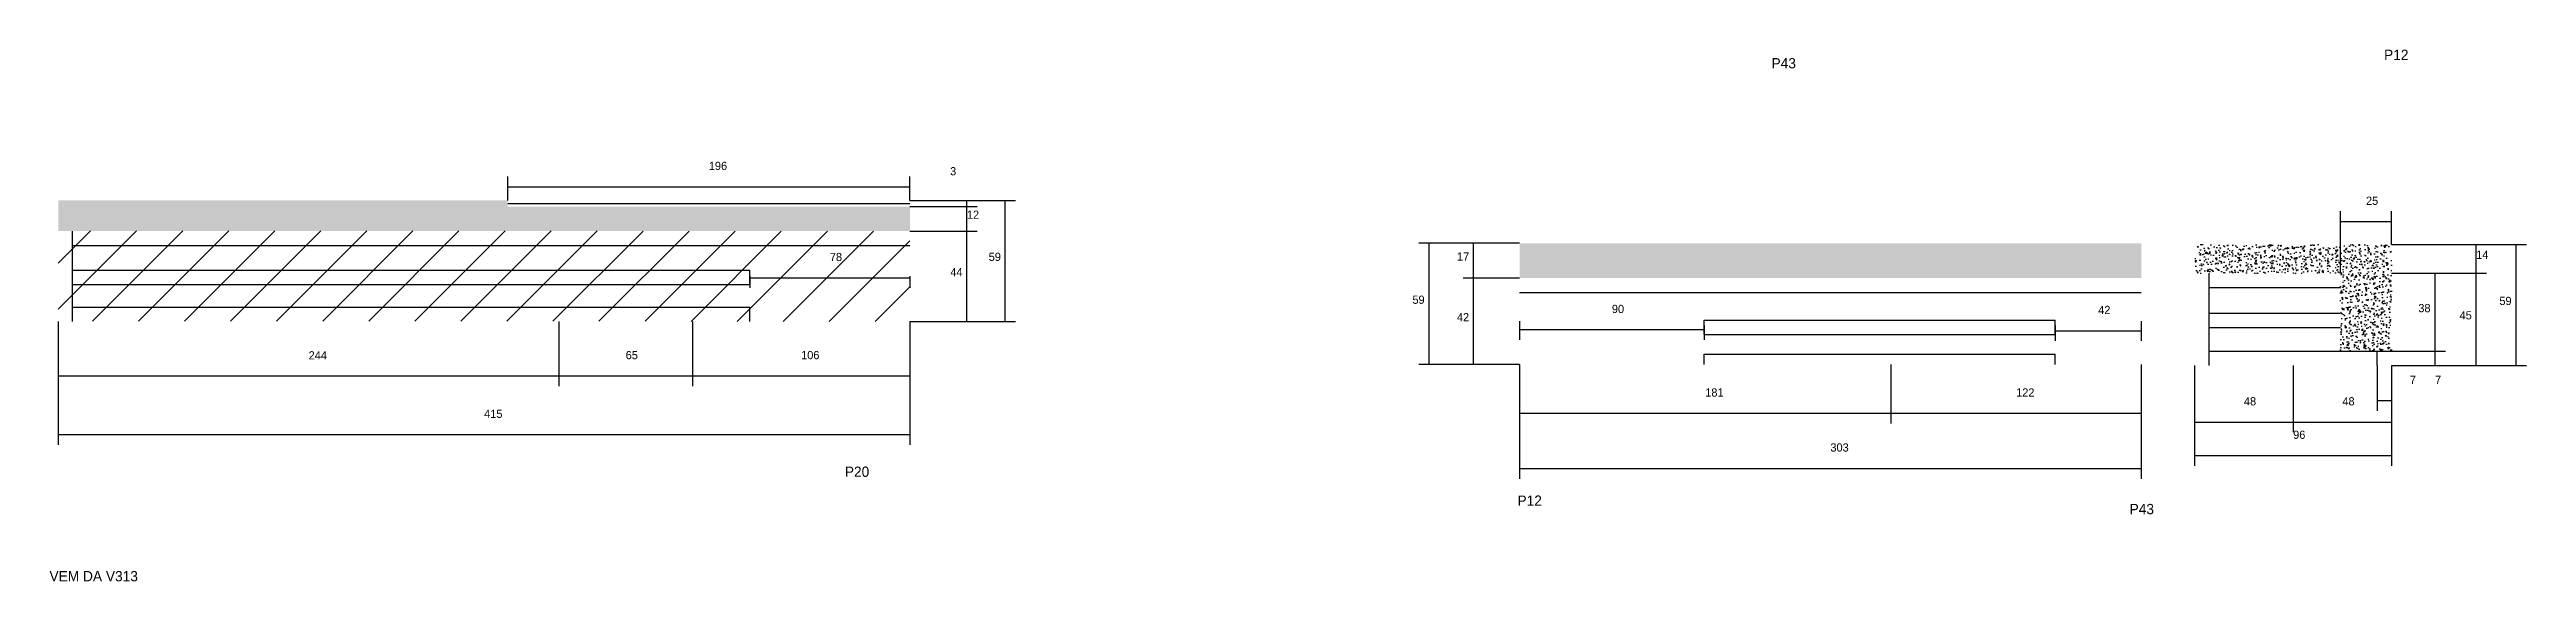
# Model space of a CAD drawing. Header units: metres. Extents: x 3266 to 9174, y 2161 to 3125.
# Drawn here: x 6446 to 7653, y 2815 to 3074 of the extents above; entities that cross this region are included whole.
import ezdxf

# ---------------------------------------------------------------- set-up
doc = ezdxf.new("R2010")
doc.units = ezdxf.units.M
for name, color, linetype in [('COTA', 241, 'Continuous'), ('NOMENCLATURA', 7, 'Continuous'), ('Painéis', 200, 'Continuous'), ('REAPROVEITAMENTO', 251, 'Continuous'), ('SARR_2.2x7', 40, 'Continuous'), ('SARR_EDITAR', 141, 'Continuous'), ('Texto Seção', 7, 'Continuous')]:
    doc.layers.add(name, color=color, linetype=linetype)

msp = doc.modelspace()

# ---------------------------------------------------------------- texts
at = {"layer": 'COTA'}
for s, p in [('196', (6766.8, 3015.3)), ('3', (6884.4, 3012.7)), ('12', (6892.6, 2991.5)), ('25', (7574.4, 2998.3)), ('78', (6825.8, 2970.9)), ('59', (6903.2, 2971)), ('17', (7131.4, 2971.1)), ('44', (6884.5, 2963.5)), ('59', (7109.7, 2950.1)), ('42', (7131.4, 2941.6)), ('38', (7599.9, 2946)), ('244', (6571.8, 2923)), ('65', (6726.3, 2923.1)), ('106', (6811.8, 2923.1)), ('7', (7595.8, 2911.1)), ('7', (7608.1, 2911.1)), ('415', (6657.3, 2894.5)), ('181', (7252.4, 2904.9)), ('122', (7403.9, 2904.9)), ('96', (7538.9, 2884.3)), ('303', (7313.4, 2878.1))]:
    msp.add_text(s, height=4, dxfattribs=at).set_placement(p)
at = {"layer": 'NOMENCLATURA'}
for s, p in [('P43', (7284.7, 3064.8)), ('P12', (7583.2, 3068.9)), ('P20', (6833.1, 2865.8)), ('P12', (7160.9, 2851.7)), ('P43', (7459.2, 2847.6))]:
    msp.add_text(s, height=5, dxfattribs=at).set_placement(p)
at = {"layer": 'Painéis'}
for s, p in [('14', (7628.1, 2972)), ('90', (7206.9, 2945.6)), ('42', (7443.9, 2945.1)), ('45', (7620, 2942.5)), ('59', (7639.4, 2949.5)), ('48', (7514.9, 2900.6)), ('48', (7562.9, 2900.6))]:
    msp.add_text(s, height=4, dxfattribs=at).set_placement(p)
at = {"layer": 'Texto Seção'}
msp.add_text('VEM DA V313', height=5, dxfattribs=at).set_placement((6445.5, 2814.9))

# ---------------------------------------------------------------- hatches: boundary and pattern name
at = {"layer": 'COTA'}
h = msp.add_hatch(dxfattribs=at)
h.set_pattern_fill('AR-CONC', scale=0.03)
h.paths.add_polyline_path([(6668.8, 2997.5), (6864.8, 2997.5), (6864.8, 2997.5), (6864.8, 2985.5), (6864.8, 2985.5), (6449.8, 2985.5), (6449.8, 2985.5), (6449.8, 3000.5), (6449.8, 3000.5), (6668.8, 3000.5), (6668.8, 3000.5), (6668.8, 2997.5)])
h = msp.add_hatch(dxfattribs=at)
h.set_pattern_fill('AR-CONC', scale=0.03)
h.paths.add_polyline_path([(7161.9, 2979.6), (7161.9, 2962.6), (7161.9, 2962.6), (7464.9, 2962.6), (7464.9, 2962.6), (7464.9, 2979.6), (7464.9, 2979.6), (7161.9, 2979.6)])
h = msp.add_hatch(dxfattribs=at)
h.set_pattern_fill('AR-CONC', scale=0.03)
h.paths.add_polyline_path([(7561.9, 2965), (7490.9, 2965), (7490.9, 2965), (7490.9, 2979), (7490.9, 2979), (7586.9, 2979), (7586.9, 2979), (7586.9, 2927), (7586.9, 2927), (7561.9, 2927), (7561.9, 2927), (7561.9, 2965)])
at = {"layer": 'REAPROVEITAMENTO'}
h = msp.add_hatch(dxfattribs=at)
h.set_pattern_fill('ANSI31', scale=5)
h.paths.add_polyline_path([(6449.8, 2941.7), (6449.8, 2985.7), (6449.8, 2985.7), (6864.8, 2985.5), (6864.8, 2985.5), (6864.8, 2941.5), (6864.8, 2941.5), (6449.8, 2941.7)])

# ---------------------------------------------------------------- linework, layer by layer
at = {"layer": 'COTA'}
for p, q in [((6668.8, 3000.5), (6668.8, 3012.1)), ((6668.8, 3007.1), (6864.8, 3007.1)), ((6864.8, 3000.5), (6864.8, 3012.1)), ((6864.8, 3000.5), (6916.3, 3000.5)), ((6864.8, 3000.5), (6897.6, 3000.5)), ((6864.8, 2997.5), (6897.6, 2997.5)), ((6864.8, 2997.5), (6897.6, 2997.5)), ((6892.6, 2997.5), (6892.6, 3000.5)), ((6892.6, 2985.5), (6892.6, 2997.5)), ((6911.3, 2941.5), (6911.3, 3000.5)), ((7561.9, 2965), (7561.9, 2995.2)), ((7586.9, 2979), (7586.9, 2995.2)), ((6864.8, 2985.5), (6897.6, 2985.5)), ((6864.8, 2985.5), (6897.6, 2985.5)), ((6892.6, 2941.5), (6892.6, 2985.5)), ((7561.9, 2990.2), (7586.9, 2990.2)), ((7161.9, 2979.6), (7112.8, 2979.6)), ((7117.8, 2920.6), (7117.8, 2979.6)), ((7161.9, 2979.6), (7134.4, 2979.6)), ((7139.4, 2962.6), (7139.4, 2979.6)), ((6786.8, 2963.5), (6786.8, 2957.8)), ((6786.8, 2962.8), (6864.8, 2962.8)), ((6864.8, 2963.5), (6864.8, 2957.8)), ((7161.9, 2962.6), (7134.4, 2962.6)), ((7161.9, 2962.6), (7134.4, 2962.6)), ((7139.4, 2920.6), (7139.4, 2962.6)), ((7586.9, 2965), (7613.1, 2965)), ((7608.1, 2927), (7608.1, 2965)), ((6449.8, 2941.5), (6449.8, 2910)), ((6449.8, 2941.5), (6449.8, 2881.4)), ((6693.8, 2941.5), (6693.8, 2910)), ((6693.8, 2941.5), (6693.8, 2910)), ((6758.8, 2941.5), (6758.8, 2910)), ((6758.8, 2941.5), (6758.8, 2910)), ((6864.8, 2941.5), (6864.8, 2910)), ((6864.8, 2941.5), (6864.8, 2881.4)), ((6864.8, 2941.5), (6897.6, 2941.5)), ((6864.8, 2941.5), (6916.3, 2941.5)), ((7586.9, 2927), (7613.1, 2927)), ((7586.9, 2927), (7613.1, 2927)), ((7608.1, 2920), (7608.1, 2927)), ((6449.8, 2915), (6693.8, 2915)), ((6693.8, 2915), (6758.8, 2915)), ((6758.8, 2915), (6864.8, 2915)), ((7161.9, 2920.6), (7112.8, 2920.6)), ((7161.9, 2920.6), (7134.4, 2920.6)), ((7161.9, 2920.6), (7161.9, 2891.8)), ((7161.9, 2920.6), (7161.9, 2864.9)), ((7342.9, 2920.6), (7342.9, 2891.8)), ((7342.9, 2920.6), (7342.9, 2891.8)), ((7464.9, 2920.6), (7464.9, 2891.8)), ((7464.9, 2920.6), (7464.9, 2864.9)), ((7490.9, 2920), (7490.9, 2871.2)), ((7579.9, 2920), (7579.9, 2898)), ((7586.9, 2920), (7586.9, 2871.2)), ((7586.9, 2920), (7613.1, 2920)), ((7586.9, 2920), (7586.9, 2898)), ((7579.9, 2903), (7586.9, 2903)), ((6449.8, 2886.4), (6864.8, 2886.4)), ((7161.9, 2896.8), (7342.9, 2896.8)), ((7342.9, 2896.8), (7464.9, 2896.8)), ((7490.9, 2876.2), (7586.9, 2876.2)), ((7161.9, 2869.9), (7464.9, 2869.9))]:
    msp.add_line(p, q, dxfattribs=at)
at = {"layer": 'Painéis'}
for p, q in [((7586.9, 2979), (7633.1, 2979)), ((7586.9, 2979), (7652.6, 2979)), ((7628.1, 2965), (7628.1, 2979)), ((7647.6, 2920), (7647.6, 2979)), ((7586.9, 2965), (7633.1, 2965)), ((7586.9, 2965), (7633.1, 2965)), ((7628.1, 2920), (7628.1, 2965)), ((7161.9, 2941.6), (7161.9, 2932.5)), ((7161.9, 2937.5), (7251.9, 2937.5)), ((7251.9, 2939.6), (7251.9, 2932.5)), ((7422.9, 2939.6), (7422.9, 2932)), ((7422.9, 2937), (7464.9, 2937)), ((7464.9, 2941.6), (7464.9, 2932)), ((7490.9, 2920), (7490.9, 2887.5)), ((7538.9, 2920), (7538.9, 2887.5)), ((7538.9, 2920), (7538.9, 2887.5)), ((7586.9, 2920), (7633.1, 2920)), ((7586.9, 2920), (7652.6, 2920)), ((7586.9, 2920), (7586.9, 2887.5)), ((7490.9, 2892.5), (7538.9, 2892.5)), ((7538.9, 2892.5), (7586.9, 2892.5))]:
    msp.add_line(p, q, dxfattribs=at)
at = {"layer": 'SARR_2.2x7'}
for p, q in [((6456.8, 2941.5), (6456.8, 2985.5)), ((6456.8, 2978.5), (6693.8, 2978.5)), ((6693.8, 2978.5), (6758.8, 2978.5)), ((6758.8, 2978.5), (6864.8, 2978.5)), ((6456.8, 2966.5), (6693.8, 2966.5)), ((6456.8, 2959.5), (6693.8, 2959.5)), ((6693.8, 2966.5), (6758.8, 2966.5)), ((6693.8, 2959.5), (6758.8, 2959.5)), ((6758.8, 2966.5), (6786.8, 2966.5)), ((6758.8, 2959.5), (6786.8, 2959.5)), ((6786.8, 2959.5), (6786.8, 2966.5)), ((7497.9, 2920), (7497.9, 2965)), ((7497.9, 2958), (7538.9, 2958)), ((7538.9, 2958), (7561.9, 2958)), ((6456.8, 2948.5), (6693.8, 2948.5)), ((6693.8, 2948.5), (6758.8, 2948.5)), ((6758.8, 2948.5), (6786.8, 2948.5)), ((6786.8, 2941.5), (6786.8, 2948.5)), ((7161.9, 2955.6), (7342.9, 2955.6)), ((7342.9, 2955.6), (7464.9, 2955.6)), ((7497.9, 2945.6), (7538.9, 2945.6)), ((7538.9, 2945.6), (7561.9, 2945.6)), ((7251.8, 2935.3), (7251.9, 2942.2)), ((7251.9, 2942.2), (7342.9, 2942.2)), ((7251.9, 2935.2), (7342.9, 2935.2)), ((7342.9, 2942.2), (7422.9, 2942.2)), ((7342.9, 2935.2), (7422.9, 2935.2)), ((7422.9, 2935.3), (7422.9, 2942.2)), ((7497.9, 2938.6), (7538.9, 2938.6)), ((7538.9, 2938.6), (7561.9, 2938.6)), ((7251.9, 2925.6), (7342.9, 2925.6)), ((7251.9, 2920.6), (7251.9, 2925.6)), ((7342.9, 2925.6), (7422.9, 2925.6)), ((7422.9, 2920.6), (7422.9, 2925.6)), ((7497.9, 2927), (7538.9, 2927)), ((7538.9, 2927), (7586.9, 2927)), ((7579.9, 2920), (7579.9, 2927))]:
    msp.add_line(p, q, dxfattribs=at)
at = {"layer": 'SARR_EDITAR'}
msp.add_line((6668.8, 2999), (6864.8, 2999), dxfattribs=at)

msp.set_redraw_order([(e.dxf.handle, doc.entitydb.next_handle()) for e in msp.query("TEXT MTEXT ATTDEF DIMENSION ARC_DIMENSION")])  # texts and dimensions are drawn at this point

doc.saveas('drawing.dxf')
